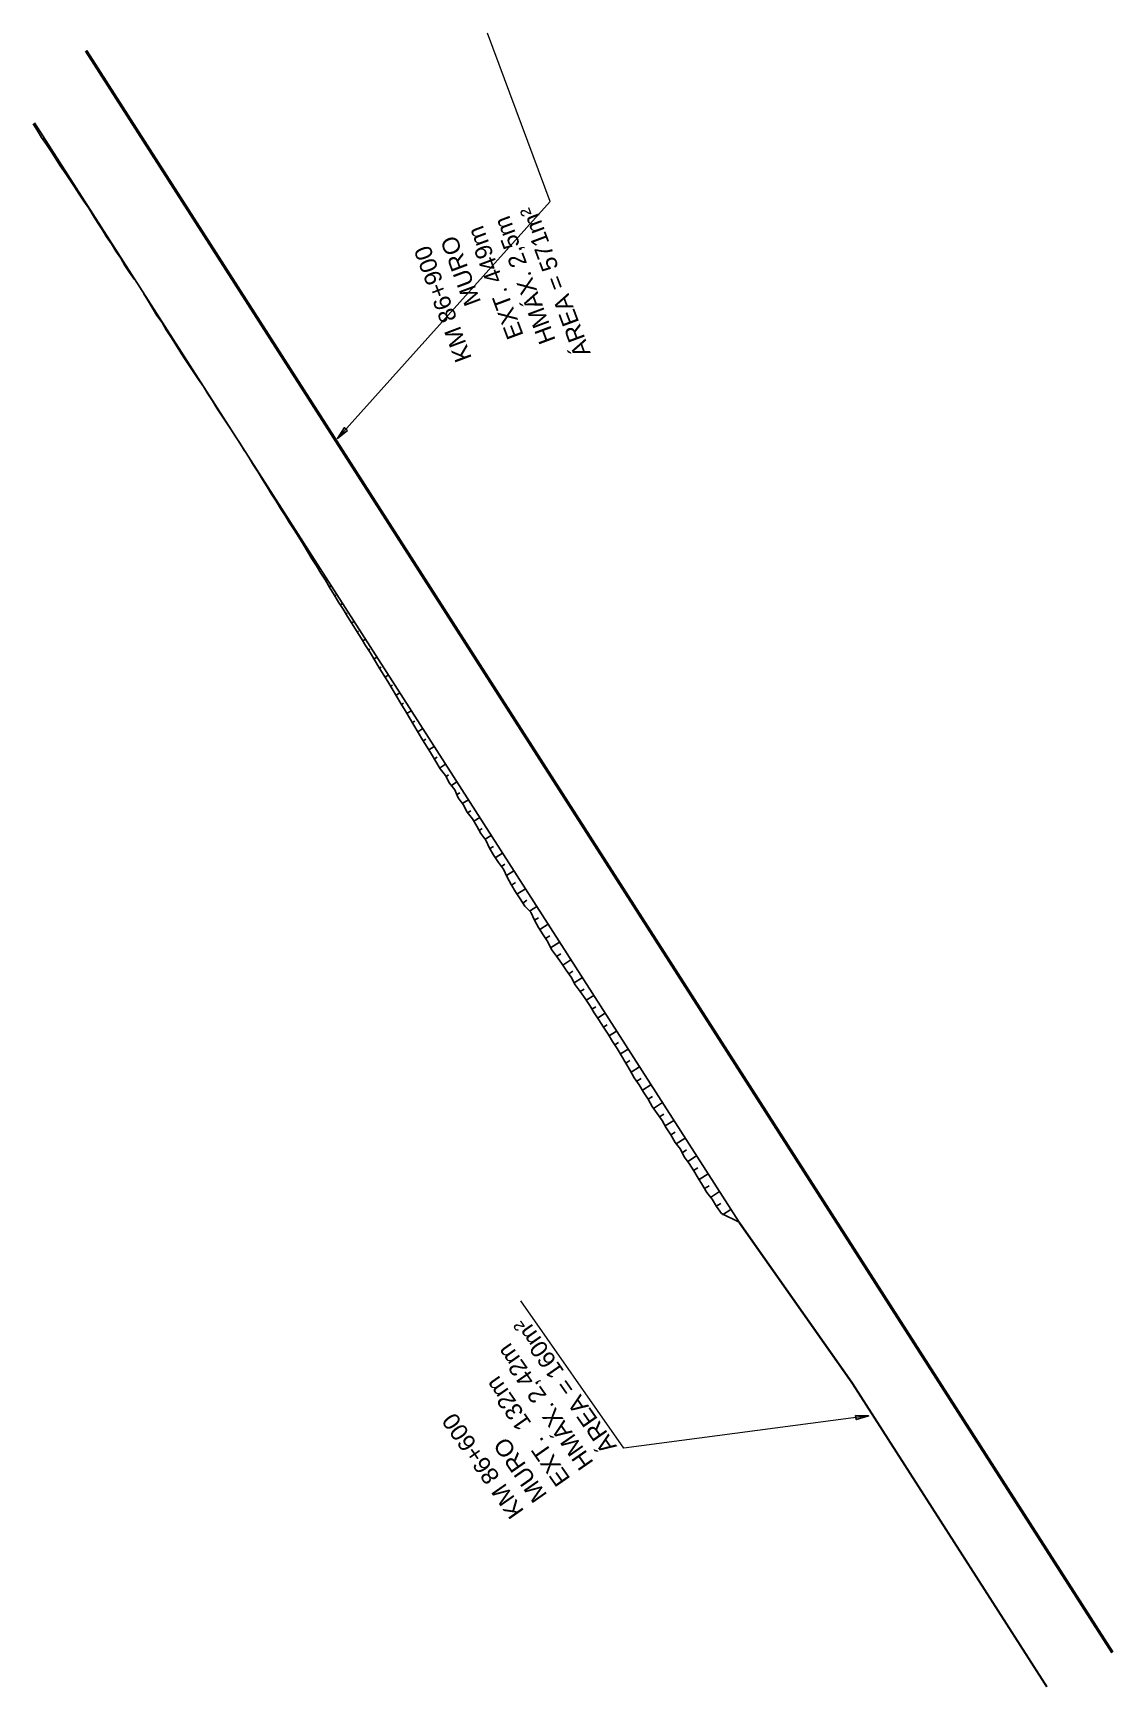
# Model space of a CAD drawing. Header units: metres. Extents: x 288738 to 324331, y 7399322 to 7465117.
# Drawn here: x 296532.5 to 296787.2, y 7454151.6 to 7454541.7 of the extents above; entities that cross this region are included whole.
import ezdxf

# ---------------------------------------------------------------- set-up
doc = ezdxf.new("R2010")
doc.units = ezdxf.units.M
doc.header["$LTSCALE"] = 10
for name, color, linetype in [('F-HZ-ATERRO-TALUDE', 110, 'Continuous'), ('F-HZ-MUROS', 210, 'Continuous'), ('F-HZ-PIANO-CORTE', 10, 'Continuous'), ('F-HZ-TALUDE', 2, 'Continuous')]:
    doc.layers.add(name, color=color, linetype=linetype)
doc.layers.add('U-HZ-TEXTO-MUROS', color=2, linetype='Continuous', lineweight=0)
doc.styles.add('ARIAL', font='arial.ttf')
doc.styles.add('DIM', font='arial.ttf', dxfattribs={"width": 0.8})
doc.dimstyles.new('U-1_2000', dxfattribs={"dimscale": 2, "dimtxt": 1.5, "dimasz": 0.75, "dimexe": 0.75, "dimexo": 0.75, "dimgap": 0.25, "dimtad": 1, "dimzin": 4, "dimtxsty": 'DIM', "dimblk": 'ARCHTICK', "dimcen": 0.7, "dimdle": 0.75, "dimclrd": 256, "dimclre": 256, "dimclrt": 256, "dimaunit": 1, "dimadec": 3, "dimazin": 2, "dimtfac": 1, "dimtofl": 0, "dimtmove": 0, "dimatfit": 3, "dimldrblk": 'CLOSEDBLANK', "dimfxl": 0, "dimtolj": 1, "dimtzin": 0, "dimlwd": -1, "dimlwe": -1, "dimarcsym": 0})

msp = doc.modelspace()

# ---------------------------------------------------------------- texts
at = {"layer": 'U-HZ-TEXTO-MUROS', "linetype": 'Continuous', "lineweight": -3, "char_height": 4, "style": 'ARIAL'}
for s, insert, attachment_point, rotation in [('KM 86+900\\PMURO \\PEXT.^I449m\\PHMÁX. 2,5m\\PÁREA = 571m²', (296650.917, 7454501.29), 9, 110.47187), ('KM 86+600\\PMURO \\PEXT.^I132m\\PHMÁX. 2,42m\\PÁREA = 160m²', (296670.225, 7454208.565), 7, 124.96891)]:
    msp.add_mtext(s, dxfattribs=dict(at, insert=insert, attachment_point=attachment_point, rotation=rotation))

# ---------------------------------------------------------------- blocks, each defined once
blk = doc.blocks.new('_ArchTick')
at = {"color": 0, "linetype": 'ByBlock', "const_width": 0.15}
blk.add_lwpolyline([(-0.5, -0.5), (0.5, 0.5)], dxfattribs=at)

# ---------------------------------------------------------------- linework, layer by layer
at = {"layer": 'F-HZ-ATERRO-TALUDE', "linetype": 'Continuous', "lineweight": -3}
for p, q in [((296533.789, 7454518.997), (296533.434, 7454518.77)), ((296535.138, 7454516.893), (296534.935, 7454516.763)), ((296536.486, 7454514.788), (296536.161, 7454514.579)), ((296537.835, 7454512.683), (296537.672, 7454512.578)), ((296539.184, 7454510.578), (296538.873, 7454510.378)), ((296540.533, 7454508.473), (296540.408, 7454508.393)), ((296541.882, 7454506.368), (296541.66, 7454506.226)), ((296543.23, 7454504.263), (296543.138, 7454504.204)), ((296544.579, 7454502.158), (296544.413, 7454502.052)), ((296545.928, 7454500.053), (296545.88, 7454500.022)), ((296547.277, 7454497.948), (296547.122, 7454497.849)), ((296548.625, 7454495.843), (296548.554, 7454495.797)), ((296549.974, 7454493.738), (296549.778, 7454493.612)), ((296551.323, 7454491.633), (296551.263, 7454491.595)), ((296552.672, 7454489.528), (296552.552, 7454489.452)), ((296554.021, 7454487.423), (296553.945, 7454487.375)), ((296555.369, 7454485.318), (296555.212, 7454485.217)), ((296559.416, 7454479.004), (296559.376, 7454478.978)), ((296560.764, 7454476.899), (296560.622, 7454476.807)), ((296562.113, 7454474.794), (296562.03, 7454474.74)), ((296563.462, 7454472.689), (296563.344, 7454472.613)), ((296564.811, 7454470.584), (296564.728, 7454470.531)), ((296566.16, 7454468.479), (296565.994, 7454468.373)), ((296567.508, 7454466.374), (296567.422, 7454466.319)), ((296568.857, 7454464.269), (296568.701, 7454464.169)), ((296570.206, 7454462.164), (296570.137, 7454462.12)), ((296571.555, 7454460.059), (296571.476, 7454460.009)), ((296572.903, 7454457.954), (296572.881, 7454457.94)), ((296574.252, 7454455.849), (296574.178, 7454455.802)), ((296575.601, 7454453.744), (296575.568, 7454453.723)), ((296576.95, 7454451.639), (296576.882, 7454451.596)), ((296578.299, 7454449.534), (296578.283, 7454449.524)), ((296579.647, 7454447.429), (296579.631, 7454447.419)), ((296580.996, 7454445.324), (296580.99, 7454445.32))]:
    msp.add_line(p, q, dxfattribs=at)
at = {"layer": 'F-HZ-MUROS', "linetype": 'Continuous', "lineweight": -3}
for points in [[(296786.73, 7454159.838), (296544.774, 7454537.441)], [(296771.432, 7454151.831), (296725.499, 7454223.516)]]:
    msp.add_lwpolyline(points, dxfattribs=at)
at = {"layer": 'F-HZ-MUROS', "linetype": 'Continuous', "lineweight": -3, "const_width": 0.5}
msp.add_lwpolyline([(296786.983, 7454160), (296545.027, 7454537.603)], dxfattribs=at)
at = {"layer": 'F-HZ-MUROS', "linetype": 'Continuous', "lineweight": -3}
msp.add_lwpolyline([(296771.432, 7454151.831, 0.5, 0.5, 0), (296725.499, 7454223.516, 0.5, 0.5, 0), (296698.91, 7454261.304, 0, 0, 0)], format="xyseb", dxfattribs=at)
at = {"layer": 'F-HZ-PIANO-CORTE'}
for p, q in [((296583.795, 7454440.827), (296583.854, 7454440.865)), ((296585.127, 7454438.714), (296585.164, 7454438.738)), ((296586.449, 7454436.594), (296586.549, 7454436.658)), ((296587.755, 7454434.462), (296587.826, 7454434.508)), ((296589.096, 7454432.352), (296589.246, 7454432.449)), ((296590.433, 7454430.241), (296590.514, 7454430.292)), ((296591.757, 7454428.12), (296591.943, 7454428.24)), ((296593.079, 7454425.998), (296593.186, 7454426.067)), ((296594.42, 7454423.889), (296594.641, 7454424.03)), ((296595.75, 7454421.772), (296595.87, 7454421.848)), ((296597.065, 7454419.646), (296597.338, 7454419.821)), ((296598.349, 7454417.501), (296598.518, 7454417.609)), ((296599.683, 7454415.387), (296600.035, 7454415.612)), ((296601.016, 7454413.271), (296601.2, 7454413.389)), ((296602.281, 7454411.116), (296602.731, 7454411.404)), ((296603.572, 7454408.975), (296603.825, 7454409.138)), ((296604.902, 7454406.859), (296605.428, 7454407.196)), ((296606.226, 7454404.739), (296606.501, 7454404.915)), ((296607.544, 7454402.615), (296608.124, 7454402.987)), ((296608.856, 7454400.487), (296609.164, 7454400.685)), ((296610.181, 7454398.368), (296610.822, 7454398.778)), ((296611.516, 7454396.254), (296611.843, 7454396.463)), ((296612.828, 7454394.126), (296613.519, 7454394.568)), ((296614.119, 7454391.985), (296614.493, 7454392.224)), ((296615.428, 7454389.855), (296616.216, 7454390.36)), ((296616.74, 7454387.727), (296617.152, 7454387.991)), ((296618.024, 7454385.582), (296618.912, 7454386.151)), ((296619.29, 7454383.426), (296619.775, 7454383.737)), ((296620.57, 7454381.279), (296621.608, 7454381.944)), ((296621.854, 7454379.133), (296622.405, 7454379.487)), ((296623.115, 7454376.975), (296624.304, 7454377.737)), ((296624.379, 7454374.819), (296625.015, 7454375.226)), ((296625.744, 7454372.724), (296627, 7454373.529)), ((296627.044, 7454370.589), (296627.696, 7454371.007)), ((296628.293, 7454368.424), (296629.696, 7454369.322)), ((296629.8, 7454366.437), (296630.418, 7454366.833)), ((296631.083, 7454364.299), (296632.381, 7454365.131)), ((296632.34, 7454362.162), (296633.029, 7454362.603)), ((296633.636, 7454360.037), (296635.06, 7454360.95)), ((296634.893, 7454357.881), (296635.649, 7454358.366)), ((296636.38, 7454355.882), (296637.747, 7454356.758)), ((296637.601, 7454353.7), (296638.347, 7454354.178)), ((296639.006, 7454351.638), (296640.439, 7454352.556)), ((296640.146, 7454349.419), (296640.962, 7454349.943)), ((296641.419, 7454347.269), (296643.126, 7454348.362)), ((296642.85, 7454345.222), (296643.661, 7454345.742)), ((296644.07, 7454343.056), (296645.811, 7454344.172)), ((296645.216, 7454340.836), (296646.185, 7454341.456)), ((296646.522, 7454338.704), (296648.502, 7454339.973)), ((296647.878, 7454336.604), (296648.864, 7454337.236)), ((296649.487, 7454334.706), (296651.181, 7454335.792)), ((296650.672, 7454332.527), (296651.594, 7454333.118)), ((296651.896, 7454330.349), (296653.862, 7454331.608)), ((296653.254, 7454328.25), (296654.232, 7454328.877)), ((296654.444, 7454326.056), (296656.553, 7454327.408)), ((296655.861, 7454324.004), (296656.88, 7454324.657)), ((296657.323, 7454321.977), (296659.244, 7454323.208)), ((296658.738, 7454319.917), (296659.665, 7454320.51)), ((296659.985, 7454317.758), (296661.935, 7454319.008)), ((296661.454, 7454315.745), (296662.366, 7454316.33)), ((296662.866, 7454313.683), (296664.625, 7454314.81)), ((296664.203, 7454311.571), (296665.089, 7454312.138)), ((296665.529, 7454309.452), (296667.322, 7454310.601)), ((296666.885, 7454307.352), (296667.778, 7454307.924)), ((296668.248, 7454305.256), (296670.02, 7454306.391)), ((296669.574, 7454303.137), (296670.471, 7454303.712)), ((296670.894, 7454301.014), (296672.717, 7454302.182)), ((296672.176, 7454298.867), (296673.12, 7454299.473)), ((296673.448, 7454296.716), (296675.413, 7454297.975)), ((296674.76, 7454294.591), (296675.76, 7454295.232)), ((296676.085, 7454292.474), (296678.107, 7454293.77)), ((296677.432, 7454290.368), (296678.444, 7454291.017)), ((296678.667, 7454288.198), (296680.801, 7454289.566)), ((296680.137, 7454286.176), (296681.142, 7454286.821)), ((296681.468, 7454284.068), (296683.492, 7454285.366)), ((296682.785, 7454281.944), (296683.813, 7454282.603)), ((296684.073, 7454279.808), (296686.186, 7454281.162)), ((296685.456, 7454277.742), (296686.491, 7454278.406)), ((296686.791, 7454275.642), (296688.87, 7454276.974)), ((296688.149, 7454273.545), (296689.183, 7454274.208)), ((296689.439, 7454271.403), (296691.566, 7454272.766)), ((296690.753, 7454269.277), (296691.834, 7454269.969)), ((296692.166, 7454267.219), (296694.261, 7454268.56)), ((296693.503, 7454265.109), (296694.555, 7454265.783)), ((296694.962, 7454263.079), (296696.955, 7454264.356))]:
    msp.add_line(p, q, dxfattribs=at)
at = {"layer": 'F-HZ-TALUDE', "linetype": 'Continuous', "lineweight": -3, "flags": 128}
for points in [[(296556.363, 7454483.58), (296555.212, 7454485.217), (296554.12, 7454486.893), (296553.122, 7454488.629), (296551.983, 7454490.274), (296550.944, 7454491.984), (296549.778, 7454493.612), (296548.763, 7454495.337), (296547.641, 7454496.994), (296546.604, 7454498.705), (296545.574, 7454500.42), (296544.413, 7454502.052), (296543.321, 7454503.727), (296542.218, 7454505.396), (296541.102, 7454507.056), (296540.012, 7454508.733), (296538.873, 7454510.378), (296537.781, 7454512.054), (296536.69, 7454513.73), (296535.633, 7454515.428), (296534.432, 7454517.034), (296533.434, 7454518.77), (296532.458, 7454520.249)], [(296698.879, 7454261.352), (296532.816, 7454520.515)], [(296582.328, 7454443.209), (296581.256, 7454444.897), (296580.167, 7454446.575), (296579.096, 7454448.264), (296577.991, 7454449.931), (296576.882, 7454451.596), (296575.799, 7454453.277), (296574.743, 7454454.976), (296573.613, 7454456.627), (296572.607, 7454458.358), (296571.476, 7454460.009), (296570.334, 7454461.652), (296569.275, 7454463.349), (296568.127, 7454464.988), (296567.073, 7454466.689), (296565.994, 7454468.373), (296564.913, 7454470.055), (296563.841, 7454471.744), (296562.847, 7454473.482), (296561.646, 7454475.088), (296560.622, 7454476.807), (296559.595, 7454478.524), (296558.558, 7454480.235)], [(296698.879, 7454261.352), (296698.879, 7454261.352), (296694.717, 7454263.436), (296693.535, 7454265.054), (296692.505, 7454266.769), (296691.298, 7454268.371), (296690.266, 7454270.085), (296689.203, 7454271.779), (296688.178, 7454273.498), (296687.125, 7454275.199), (296685.917, 7454276.8), (296685.032, 7454278.608), (296683.777, 7454280.179), (296682.796, 7454281.926), (296681.718, 7454283.611), (296680.755, 7454285.369), (296679.535, 7454286.962), (296678.384, 7454288.601), (296677.433, 7454290.366), (296676.336, 7454292.039), (296675.336, 7454293.773), (296674.183, 7454295.41), (296673.2, 7454297.156), (296672.173, 7454298.873), (296671.153, 7454300.594), (296670.103, 7454302.297), (296669.038, 7454303.99), (296667.979, 7454305.687), (296666.881, 7454307.359), (296665.797, 7454309.039), (296664.709, 7454310.718), (296663.688, 7454312.439), (296662.585, 7454314.107), (296661.448, 7454315.754), (296660.199, 7454317.329), (296659.302, 7454319.13), (296658.136, 7454320.758), (296657.026, 7454322.422), (296655.838, 7454324.036), (296654.643, 7454325.646), (296653.763, 7454327.458), (296652.681, 7454329.139), (296651.593, 7454330.818), (296650.642, 7454332.584), (296649.781, 7454334.407), (296648.349, 7454335.865), (296647.274, 7454337.552), (296646.181, 7454339.226), (296645.152, 7454340.943), (296644.225, 7454342.724), (296643.372, 7454344.553), (296642.135, 7454346.136), (296641.067, 7454347.826), (296640.065, 7454349.56), (296639.198, 7454351.38), (296638, 7454352.987), (296637.021, 7454354.735), (296636.043, 7454356.484), (296634.763, 7454358.039), (296633.803, 7454359.8), (296632.65, 7454361.436), (296631.853, 7454363.301), (296630.627, 7454364.89), (296629.681, 7454366.659), (296628.41, 7454368.221), (296627.412, 7454369.957), (296626.405, 7454371.686), (296625.331, 7454373.374), (296624.231, 7454375.044), (296623.229, 7454376.777), (296622.227, 7454378.511), (296621.198, 7454380.227), (296620.173, 7454381.945), (296619.148, 7454383.664), (296618.137, 7454385.392), (296617.115, 7454387.112), (296616.075, 7454388.821), (296615.013, 7454390.516), (296613.973, 7454392.225), (296612.942, 7454393.94), (296611.898, 7454395.646), (296610.833, 7454397.339), (296609.762, 7454399.028), (296608.707, 7454400.727), (296607.66, 7454402.432), (296606.589, 7454404.121), (296605.575, 7454405.847), (296604.467, 7454407.512), (296603.423, 7454409.218), (296602.387, 7454410.93), (296601.399, 7454412.672), (296600.322, 7454414.357), (296599.267, 7454416.057), (296598.194, 7454417.745), (296597.176, 7454419.468), (296596.123, 7454421.168), (296595.071, 7454422.87), (296593.995, 7454424.555), (296592.923, 7454426.244), (296591.868, 7454427.944), (296590.799, 7454429.634), (296589.765, 7454431.346), (296588.657, 7454433.012), (296587.6, 7454434.71), (296586.556, 7454436.416), (296585.529, 7454438.133), (296584.39, 7454439.779), (296583.401, 7454441.521)]]:
    msp.add_lwpolyline(points, dxfattribs=at)

msp.set_redraw_order([(e.dxf.handle, doc.entitydb.next_handle()) for e in msp.query("TEXT MTEXT ATTDEF DIMENSION ARC_DIMENSION")])  # texts and dimensions are drawn at this point

# ---------------------------------------------------------------- leaders
at = {"layer": 'U-HZ-TEXTO-MUROS', "linetype": 'Continuous', "lineweight": -3}
for points in [[(296604.21, 7454446.107), (296654.355, 7454501.98), (296639.538, 7454541.668)], [(296729.398, 7454215.707), (296671.719, 7454208.131), (296647.439, 7454242.847)]]:
    msp.add_leader(points, dimstyle='U-1_2000', override={"dimscale": 1, "dimasz": 3}, dxfattribs=at)

doc.saveas('drawing.dxf')
